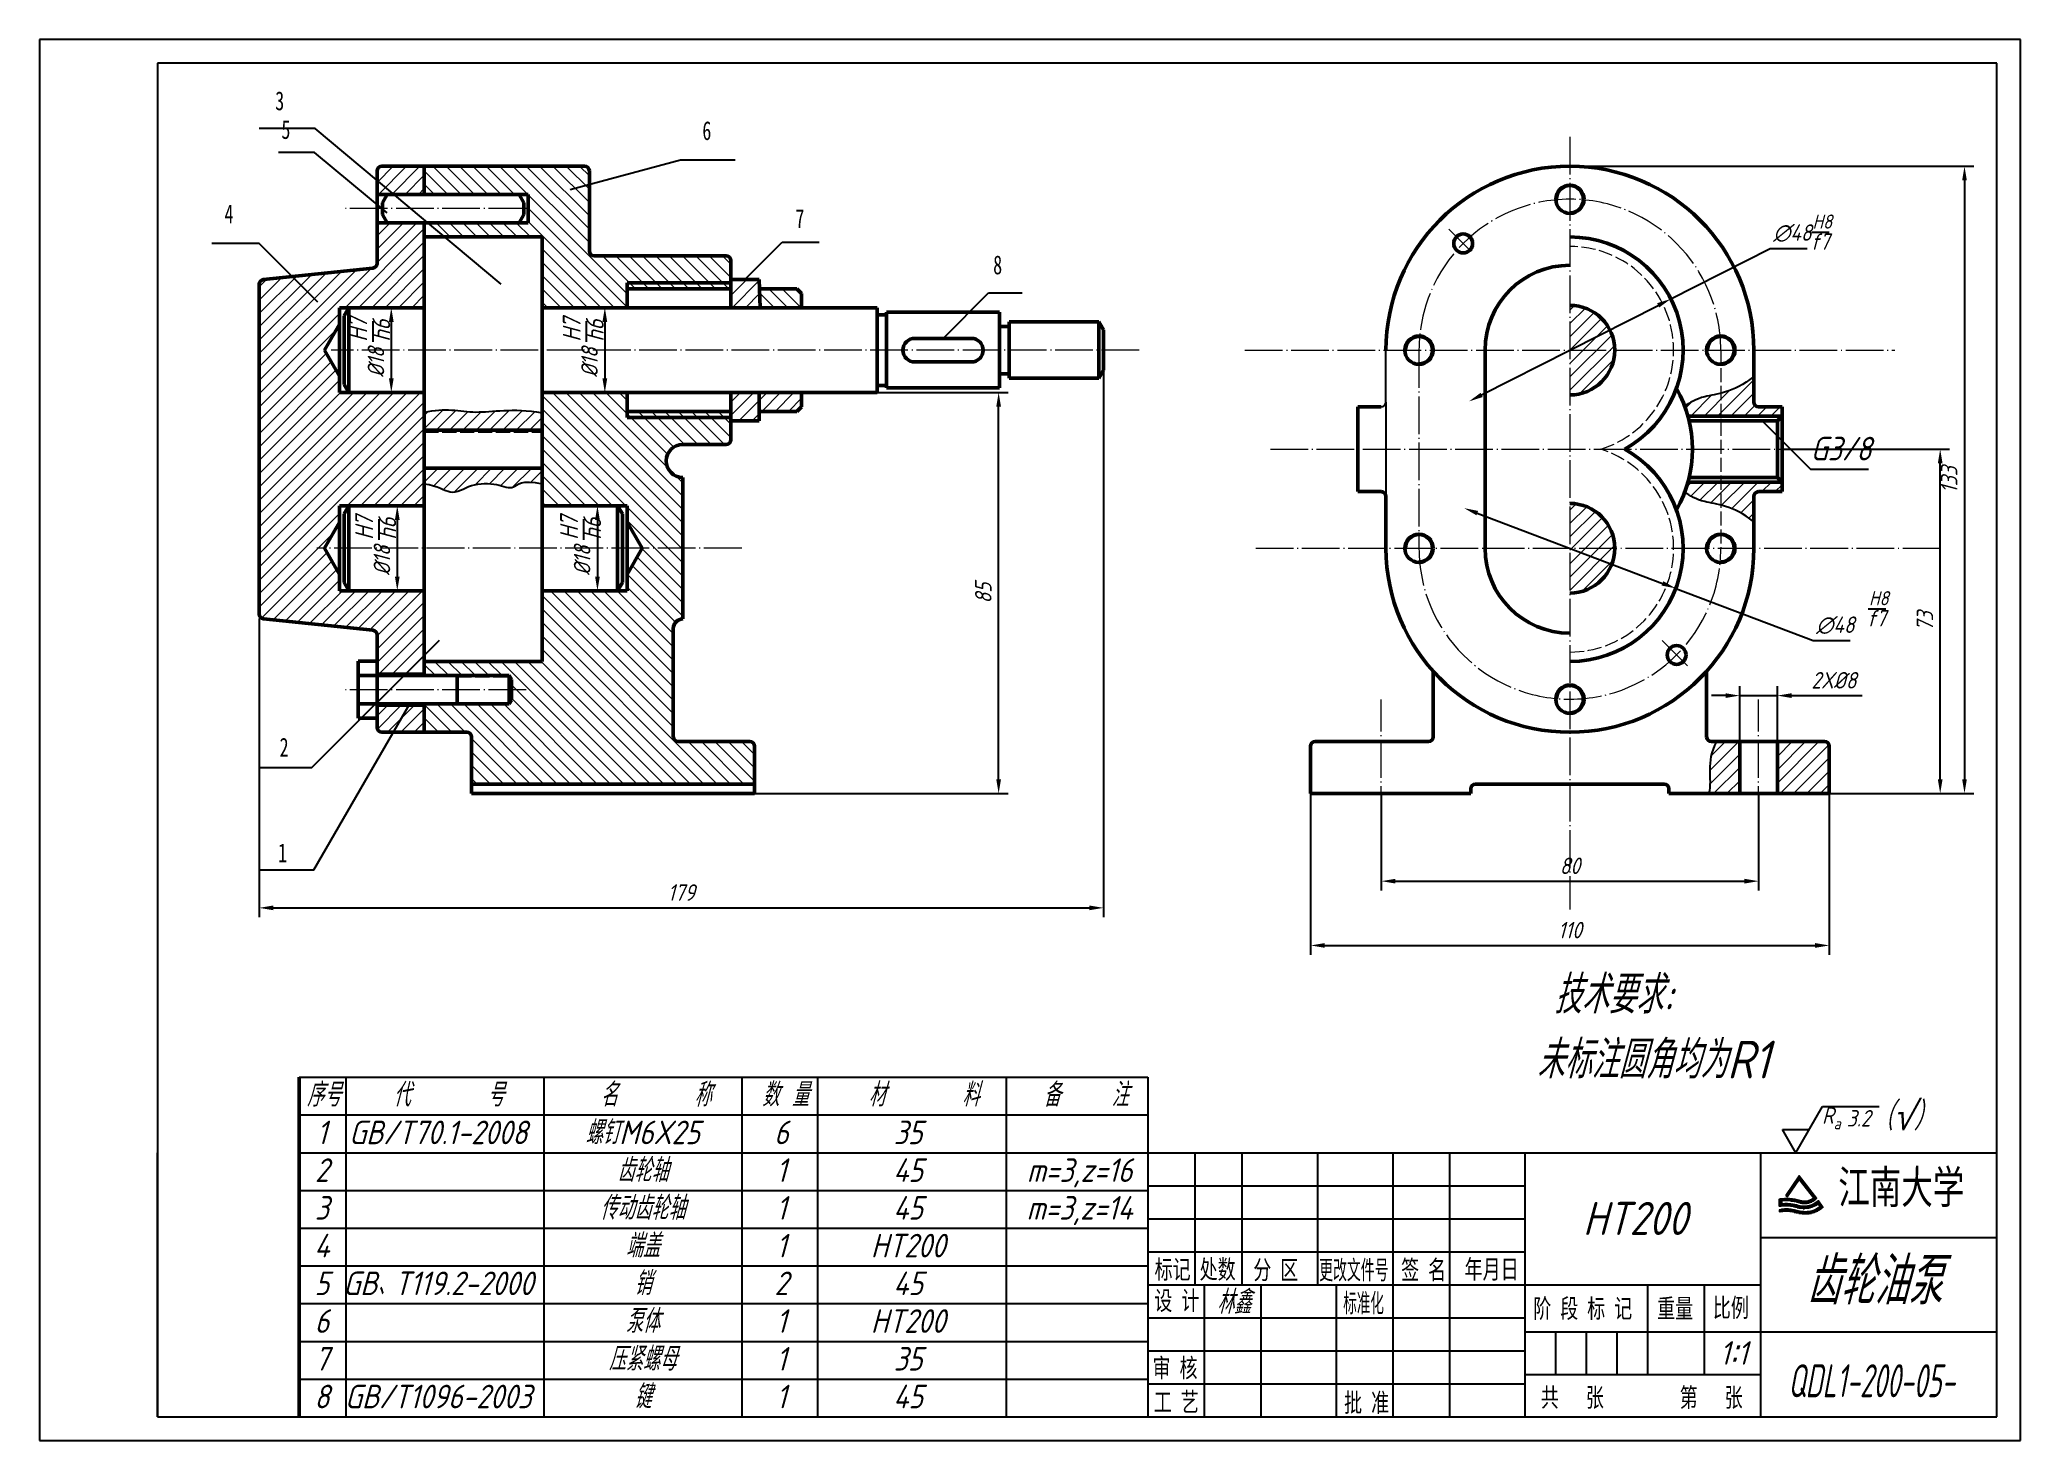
# Model space of a CAD drawing. Header units: millimetres. Extents: x 0 to 420, y 0 to 297.
import ezdxf
from ezdxf.enums import TextEntityAlignment as Align

# ---------------------------------------------------------------- set-up
doc = ezdxf.new("R2010")
doc.units = ezdxf.units.MM
doc.linetypes.add('点画线-25', pattern=[9.8, 8, -0.8, 0.2, -0.8])
doc.linetypes.add('虚线-25', pattern=[3.8, 3, -0.8])
for name, color, linetype, lineweight in [('剖面符号', 6, 'Continuous', 20), ('粗实线', 7, 'Continuous', 50), ('细点画线', 1, '点画线-25', 20), ('细虚线', 2, '虚线-25', 20)]:
    doc.layers.add(name, color=color, linetype=linetype, lineweight=lineweight)
for name, color, linetype in [('图框标题栏-文字', 4, 'Continuous'), ('图框标题栏-粗线', 7, 'Continuous'), ('图框标题栏-细线', 3, 'Continuous'), ('尺寸', 2, 'Continuous'), ('文字及注释', 4, 'Continuous'), ('波浪线', 3, 'Continuous'), ('细实线', 3, 'Continuous')]:
    doc.layers.add(name, color=color, linetype=linetype)
doc.styles.add('工程字', font='gbeitc.shx', dxfattribs={"bigfont": 'gbcbig.shx'})
doc.styles.add('长仿宋体', font='simfang.ttf', dxfattribs={"width": 0.7})
doc.styles.add('长仿宋字', font='simfang.ttf', dxfattribs={"width": 0.7})
doc.dimstyles.new('GB', dxfattribs={"dimtxt": 3.5, "dimasz": 3, "dimexe": 2, "dimexo": 0, "dimgap": 1.5, "dimtad": 1, "dimdec": 3, "dimdsep": 46, "dimtxsty": '工程字', "dimcen": 0, "dimclrd": 256, "dimclre": 256, "dimclrt": 256, "dimadec": 1, "dimazin": 2, "dimtp": 0.21, "dimtm": 0.25, "dimtfac": 0.7, "dimtdec": 3, "dimtmove": 0, "dimatfit": 3, "dimfxl": 1, "dimtzin": 0, "dimlwd": -1, "dimlwe": -1, "dimarcsym": 0})
doc.dimstyles.new('GB$3', dxfattribs={"dimtxt": 3.5, "dimasz": 3, "dimexe": 2, "dimexo": 0, "dimgap": 1.5, "dimtad": 1, "dimtoh": 1, "dimdec": 3, "dimdsep": 46, "dimtxsty": '工程字', "dimcen": 0, "dimclrd": 256, "dimclre": 256, "dimclrt": 256, "dimadec": 1, "dimazin": 2, "dimtp": 0.21, "dimtm": 0.25, "dimtfac": 0.7, "dimtdec": 3, "dimtmove": 0, "dimatfit": 2, "dimfxl": 1, "dimtzin": 0, "dimlwd": -1, "dimlwe": -1, "dimarcsym": 0})
pattern_1 = [(45, (0, 0), (-1.4142136, 1.4142136), [])]
pattern_2 = [(135, (0, 0), (-1.414214, -1.414214), [])]

msp = doc.modelspace()

# ---------------------------------------------------------------- texts
at = {"layer": '图框标题栏-文字', "width": 0.7}
for s, style, p in [('3', '长仿宋体', (49.9604, 282.0266)), ('5', '长仿宋体', (51.2719, 275.9509)), ('6', '长仿宋体', (140.5259, 275.7043)), ('4', '长仿宋体', (39.1986, 258.035)), ('7', '长仿宋体', (160.2645, 257.0716)), ('8', '长仿宋体', (202.1931, 247.2422)), ('2', '长仿宋体', (50.8933, 144.9797)), ('1', '长仿宋体', (50.566, 122.589)), ('标记', '长仿宋字', (236.4239, 34.2605)), ('处数', '长仿宋字', (245.9692, 34.2775)), ('分 区', '长仿宋字', (257.3502, 34.159)), ('签 名', '长仿宋字', (288.6942, 34.1856)), ('年月日', '长仿宋字', (302.1539, 34.2967)), ('设 计', '长仿宋字', (236.3665, 27.6438)), ('阶 段 标 记', '长仿宋字', (316.6984, 25.9853)), ('重量', '长仿宋字', (342.9786, 25.9993)), ('比例', '长仿宋字', (354.79, 26.1497)), ('审 核', '长仿宋字', (235.9902, 13.3764)), ('工 艺', '长仿宋字', (236.2357, 6.1349)), ('批 准', '长仿宋字', (276.5974, 6.0133)), ('共   张', '长仿宋字', (318.3289, 7.1248)), ('第   张', '长仿宋字', (347.7605, 7.1248))]:
    msp.add_text(s, height=4, dxfattribs=dict(at, style=style)).set_placement(p)
at = {"layer": '图框标题栏-文字', "style": '长仿宋字'}
for s, width, p, p2 in [('更改文件号', 0.502639, (271.3148, 34.154), (286.0205, 34.154)), ('标准化', 0.491894, (276.4157, 27.1349), (285.0506, 27.1349))]:
    msp.add_text(s, height=4, dxfattribs=dict(at, width=width)).set_placement(p, p2, align=Align.FIT)
at = {"layer": '图框标题栏-文字', "insert": (381.3851, 57.2185), "char_height": 7, "width": 33.615218, "attachment_point": 1, "style": '长仿宋字'}
msp.add_mtext('江南大学', dxfattribs=at)
at = {"layer": '尺寸', "style": '工程字'}
for s, height, p in [('H8', 3, (375.9364, 256.9225)), ('f7', 3.47977, (375.5185, 252.4234)), ('H8', 3, (387.9137, 177.0625)), ('f7', 3.47977, (387.4958, 172.5633))]:
    msp.add_text(s, height=height, dxfattribs=at).set_placement(p)
at = {"layer": '尺寸', "char_height": 3.77725, "attachment_point": 1, "rotation": 90, "style": '工程字'}
for insert in [(65.663, 232.9449), (110.9417, 232.9449), (66.9275, 190.9449), (110.3712, 190.9449)]:
    msp.add_mtext('H7', dxfattribs=dict(at, insert=insert))
for insert in [(70.5623, 232.9449), (115.8409, 232.9449), (71.8268, 190.9449), (115.2704, 190.9449)]:
    msp.add_mtext_dynamic_manual_height_columns('h6', width=10.823922, gutter_width=18.8862, heights=[0], dxfattribs=dict(at, insert=insert))
at = {"layer": '尺寸', "insert": (375.5263, 212.7796), "char_height": 5, "attachment_point": 1, "style": '工程字'}
msp.add_mtext_dynamic_manual_height_columns('G3/8', width=14.386149, gutter_width=25, heights=[0], dxfattribs=at)
at = {"layer": '文字及注释', "style": '工程字'}
for s, height, p in [('技术要求:', 8, (321.0966, 90.525)), ('未标注圆角均为R1', 8, (317.4589, 76.7416)), ('（√）', 6, (388.6232, 65.8017))]:
    msp.add_text(s, height=height, dxfattribs=at).set_placement(p)

# ---------------------------------------------------------------- blocks, each defined once
blk = doc.blocks.new('标题栏填写')
at = {"layer": '文字及注释', "style": '工程字'}
for tag, height, p in [('材料', 7, (103.3, 38.56)), ('名称', 10, (153.9, 23.81)), ('设计', 5, (18.2, 21.83)), ('比例', 5, (124.2, 11.04)), ('图号', 7, (153.44, 4.15))]:
    blk.add_attdef(tag, text='', height=height, dxfattribs=at).set_placement(p, align=Align.CENTER)
blk = doc.blocks.new('*D13')
at = {"layer": 'Defpoints', "color": 0, "transparency": 16777216}
for p in [(225.57, 226.91), (46.57, 174.29), (225.57, 112.91)]:
    blk.add_point(p, dxfattribs=at)
at = {"layer": '尺寸', "transparency": 16777216}
for p, q in [((225.57, 226.91), (225.57, 110.91)), ((46.57, 174.29), (46.57, 110.91)), ((49.57, 112.91), (222.57, 112.91))]:
    blk.add_line(p, q, dxfattribs=at)
for points in [[(49.57, 113.41), (49.57, 112.41), (46.57, 112.91)], [(222.57, 113.41), (222.57, 112.41), (225.57, 112.91)]]:
    blk.add_solid(points, dxfattribs=at)
at = {"layer": '尺寸', "transparency": 16777216, "insert": (136.07, 116.16), "char_height": 3.5, "attachment_point": 5, "style": '工程字'}
blk.add_mtext('179', dxfattribs=at)
blk = doc.blocks.new('*D14')
at = {"layer": 'Defpoints', "color": 0, "transparency": 16777216}
for p in [(161.57, 222.16), (203.35, 222.16), (151.57, 137.16)]:
    blk.add_point(p, dxfattribs=at)
at = {"layer": '尺寸', "transparency": 16777216}
for p, q in [((161.57, 222.16), (205.35, 222.16)), ((203.35, 140.16), (203.35, 219.16)), ((151.57, 137.16), (205.35, 137.16))]:
    blk.add_line(p, q, dxfattribs=at)
for points in [[(202.85, 219.16), (203.85, 219.16), (203.35, 222.16)], [(202.85, 140.16), (203.85, 140.16), (203.35, 137.16)]]:
    blk.add_solid(points, dxfattribs=at)
at = {"layer": '尺寸', "transparency": 16777216, "insert": (200.1, 179.66), "char_height": 3.5, "attachment_point": 5, "rotation": 90, "style": '工程字'}
blk.add_mtext('85', dxfattribs=at)
blk = doc.blocks.new('*D15')
at = {"layer": 'Defpoints', "color": 0, "transparency": 16777216}
for p in [(115.57, 198.16), (115.57, 180.16), (118.28, 180.16)]:
    blk.add_point(p, dxfattribs=at)
at = {"layer": '尺寸', "transparency": 16777216}
for p, q in [((115.57, 198.16), (120.28, 198.16)), ((118.28, 195.16), (118.28, 183.16)), ((115.57, 180.16), (120.28, 180.16))]:
    blk.add_line(p, q, dxfattribs=at)
for points in [[(117.78, 195.16), (118.78, 195.16), (118.28, 198.16)], [(117.78, 183.16), (118.78, 183.16), (118.28, 180.16)]]:
    blk.add_solid(points, dxfattribs=at)
at = {"layer": '尺寸', "transparency": 16777216, "insert": (115.03, 186.58), "char_height": 3.5, "attachment_point": 5, "rotation": 90, "style": '工程字'}
blk.add_mtext('%%C18', dxfattribs=at)
blk = doc.blocks.new('*D17')
at = {"layer": 'Defpoints', "color": 0, "transparency": 16777216}
for p in [(73.12, 198.16), (73.12, 180.16), (75.84, 180.16)]:
    blk.add_point(p, dxfattribs=at)
at = {"layer": '尺寸', "transparency": 16777216}
for p, q in [((73.12, 198.16), (77.84, 198.16)), ((75.84, 195.16), (75.84, 183.16)), ((73.12, 180.16), (77.84, 180.16))]:
    blk.add_line(p, q, dxfattribs=at)
for points in [[(75.34, 195.16), (76.34, 195.16), (75.84, 198.16)], [(75.34, 183.16), (76.34, 183.16), (75.84, 180.16)]]:
    blk.add_solid(points, dxfattribs=at)
at = {"layer": '尺寸', "transparency": 16777216, "insert": (72.59, 186.58), "char_height": 3.5, "attachment_point": 5, "rotation": 90, "style": '工程字'}
blk.add_mtext('%%C18', dxfattribs=at)
blk = doc.blocks.new('*D18')
at = {"layer": 'Defpoints', "color": 0, "transparency": 16777216}
for p in [(117.14, 240.16), (117.14, 222.16), (119.85, 222.16)]:
    blk.add_point(p, dxfattribs=at)
at = {"layer": '尺寸', "transparency": 16777216}
for p, q in [((117.14, 240.16), (121.85, 240.16)), ((119.85, 237.16), (119.85, 225.16)), ((117.14, 222.16), (121.85, 222.16))]:
    blk.add_line(p, q, dxfattribs=at)
for points in [[(119.35, 237.16), (120.35, 237.16), (119.85, 240.16)], [(119.35, 225.16), (120.35, 225.16), (119.85, 222.16)]]:
    blk.add_solid(points, dxfattribs=at)
at = {"layer": '尺寸', "transparency": 16777216, "insert": (116.6, 228.58), "char_height": 3.5, "attachment_point": 5, "rotation": 90, "style": '工程字'}
blk.add_mtext('%%C18', dxfattribs=at)
blk = doc.blocks.new('*D19')
at = {"layer": 'Defpoints', "color": 0, "transparency": 16777216}
for p in [(71.86, 240.16), (71.86, 222.16), (74.57, 222.16)]:
    blk.add_point(p, dxfattribs=at)
at = {"layer": '尺寸', "transparency": 16777216}
for p, q in [((71.86, 240.16), (76.57, 240.16)), ((74.57, 237.16), (74.57, 225.16)), ((71.86, 222.16), (76.57, 222.16))]:
    blk.add_line(p, q, dxfattribs=at)
for points in [[(74.07, 237.16), (75.07, 237.16), (74.57, 240.16)], [(74.07, 225.16), (75.07, 225.16), (74.57, 222.16)]]:
    blk.add_solid(points, dxfattribs=at)
at = {"layer": '尺寸', "transparency": 16777216, "insert": (71.32, 228.58), "char_height": 3.5, "attachment_point": 5, "rotation": 90, "style": '工程字'}
blk.add_mtext('%%C18', dxfattribs=at)
blk = doc.blocks.new('*D21')
at = {"layer": 'Defpoints', "color": 0, "transparency": 16777216}
for p in [(324.48, 270.16), (379.48, 137.16), (408.15, 137.16)]:
    blk.add_point(p, dxfattribs=at)
at = {"layer": '尺寸', "transparency": 16777216}
for p, q in [((324.48, 270.16), (410.15, 270.16)), ((408.15, 267.16), (408.15, 140.16)), ((379.48, 137.16), (410.15, 137.16))]:
    blk.add_line(p, q, dxfattribs=at)
for points in [[(407.65, 267.16), (408.65, 267.16), (408.15, 270.16)], [(407.65, 140.16), (408.65, 140.16), (408.15, 137.16)]]:
    blk.add_solid(points, dxfattribs=at)
at = {"layer": '尺寸', "transparency": 16777216, "insert": (404.9, 203.66), "char_height": 3.5, "attachment_point": 5, "rotation": 90, "style": '工程字'}
blk.add_mtext('133', dxfattribs=at)
blk = doc.blocks.new('*D22')
at = {"layer": 'Defpoints', "color": 0, "transparency": 16777216}
for p in [(369.48, 210.16), (403, 210.16), (379.48, 137.16)]:
    blk.add_point(p, dxfattribs=at)
at = {"layer": '尺寸', "transparency": 16777216}
for p, q in [((369.48, 210.16), (405, 210.16)), ((403, 140.16), (403, 207.16)), ((379.48, 137.16), (405, 137.16))]:
    blk.add_line(p, q, dxfattribs=at)
for points in [[(402.5, 207.16), (403.5, 207.16), (403, 210.16)], [(402.5, 140.16), (403.5, 140.16), (403, 137.16)]]:
    blk.add_solid(points, dxfattribs=at)
at = {"layer": '尺寸', "transparency": 16777216, "insert": (399.75, 173.66), "char_height": 3.5, "attachment_point": 5, "rotation": 90, "style": '工程字'}
blk.add_mtext('73', dxfattribs=at)
blk = doc.blocks.new('*D23')
at = {"layer": 'Defpoints', "color": 0, "transparency": 16777216}
for p in [(269.48, 137.16), (379.48, 137.16), (379.48, 104.94)]:
    blk.add_point(p, dxfattribs=at)
at = {"layer": '尺寸', "transparency": 16777216}
for p, q in [((269.48, 137.16), (269.48, 102.94)), ((379.48, 137.16), (379.48, 102.94)), ((272.48, 104.94), (376.48, 104.94))]:
    blk.add_line(p, q, dxfattribs=at)
for points in [[(272.48, 105.44), (272.48, 104.44), (269.48, 104.94)], [(376.48, 105.44), (376.48, 104.44), (379.48, 104.94)]]:
    blk.add_solid(points, dxfattribs=at)
at = {"layer": '尺寸', "transparency": 16777216, "insert": (324.48, 108.19), "char_height": 3.5, "attachment_point": 5, "style": '工程字'}
blk.add_mtext('110', dxfattribs=at)
blk = doc.blocks.new('*D24')
at = {"layer": 'Defpoints', "color": 0, "transparency": 16777216}
for p in [(284.48, 137.16), (364.48, 137.16), (364.48, 118.57)]:
    blk.add_point(p, dxfattribs=at)
at = {"layer": '尺寸', "transparency": 16777216}
for p, q in [((284.48, 137.16), (284.48, 116.57)), ((364.48, 137.16), (364.48, 116.57)), ((287.48, 118.57), (361.48, 118.57))]:
    blk.add_line(p, q, dxfattribs=at)
for points in [[(287.48, 119.07), (287.48, 118.07), (284.48, 118.57)], [(361.48, 119.07), (361.48, 118.07), (364.48, 118.57)]]:
    blk.add_solid(points, dxfattribs=at)
at = {"layer": '尺寸', "transparency": 16777216, "insert": (324.48, 121.82), "char_height": 3.5, "attachment_point": 5, "style": '工程字'}
blk.add_mtext('80', dxfattribs=at)
blk = doc.blocks.new('*D25')
at = {"layer": 'Defpoints', "color": 0, "transparency": 16777216}
for p in [(368.48, 157.91), (360.48, 148.16), (368.48, 148.16)]:
    blk.add_point(p, dxfattribs=at)
at = {"layer": '尺寸', "transparency": 16777216}
for p, q in [((360.48, 148.16), (360.48, 159.91)), ((368.48, 148.16), (368.48, 159.91)), ((357.48, 157.91), (354.48, 157.91)), ((360.48, 157.91), (368.48, 157.91)), ((371.48, 157.91), (386.45, 157.91))]:
    blk.add_line(p, q, dxfattribs=at)
for points in [[(357.48, 158.41), (357.48, 157.41), (360.48, 157.91)], [(371.48, 158.41), (371.48, 157.41), (368.48, 157.91)]]:
    blk.add_solid(points, dxfattribs=at)
at = {"layer": '尺寸', "transparency": 16777216, "insert": (380.46, 161.16), "char_height": 3.5, "attachment_point": 5, "style": '工程字'}
blk.add_mtext('2X%%C8', dxfattribs=at)
blk = doc.blocks.new('*D27')
at = {"layer": 'Defpoints', "color": 0, "transparency": 16777216}
for p in [(345.88, 242.02), (303.08, 220.29)]:
    blk.add_point(p, dxfattribs=at)
at = {"layer": '尺寸', "transparency": 16777216}
for p, q in [((345.88, 242.02), (366.97, 252.73)), ((366.97, 252.73), (374.82, 252.73)), ((305.75, 221.65), (343.2, 240.66))]:
    blk.add_line(p, q, dxfattribs=at)
for points in [[(342.98, 241.11), (343.43, 240.22), (345.88, 242.02)], [(305.53, 222.1), (305.98, 221.21), (303.08, 220.29)]]:
    blk.add_solid(points, dxfattribs=at)
at = {"layer": '尺寸', "transparency": 16777216, "insert": (371.65, 255.98), "char_height": 3.5, "attachment_point": 5, "style": '工程字'}
blk.add_mtext('∅48', dxfattribs=at)
blk = doc.blocks.new('*D28')
at = {"layer": 'Defpoints', "color": 0, "transparency": 16777216}
for p in [(302.04, 197.67), (346.92, 180.65)]:
    blk.add_point(p, dxfattribs=at)
at = {"layer": '尺寸', "transparency": 16777216}
for p, q in [((304.84, 196.61), (344.11, 181.71)), ((346.92, 180.65), (376.09, 169.58)), ((376.09, 169.58), (383.94, 169.58))]:
    blk.add_line(p, q, dxfattribs=at)
for points in [[(305.02, 197.07), (304.67, 196.14), (302.04, 197.67)], [(344.29, 182.18), (343.94, 181.24), (346.92, 180.65)]]:
    blk.add_solid(points, dxfattribs=at)
at = {"layer": '尺寸', "transparency": 16777216, "insert": (380.77, 172.83), "char_height": 3.5, "attachment_point": 5, "style": '工程字'}
blk.add_mtext('∅48', dxfattribs=at)
blk = doc.blocks.new('明细表')
at = {"layer": '粗实线'}
blk.add_line((0, 0), (0, 8), dxfattribs=at)
at = {"layer": '细实线'}
for p, q in [((0, 8), (180, 8)), ((10, 0), (10, 8)), ((52, 0), (52, 8)), ((94, 0), (94, 8)), ((110, 0), (110, 8)), ((150, 0), (150, 8))]:
    blk.add_line(p, q, dxfattribs=at)
at = {"layer": '文字及注释', "style": '工程字'}
for tag, p in [('序号', (4.85, 1.8)), ('代号', (29.52, 1.8)), ('名称', (72.85, 1.8)), ('数量', (102.27, 1.8)), ('材料', (129.15, 1.8)), ('备注', (165.52, 1.8))]:
    blk.add_attdef(tag, text='', height=5, dxfattribs=at).set_placement(p, align=Align.CENTER)
blk = doc.blocks.new('明细表头')
at = {"layer": '粗实线'}
blk.add_line((0, 0), (0, 8), dxfattribs=at)
at = {"layer": '细实线'}
for p, q in [((0, 8), (180, 8)), ((10, 0), (10, 8)), ((52, 0), (52, 8)), ((94, 0), (94, 8)), ((110, 0), (110, 8)), ((150, 0), (150, 8))]:
    blk.add_line(p, q, dxfattribs=at)
at = {"layer": '文字及注释', "style": '工程字'}
for s, p in [('序号', (1.63, 1.79)), ('代      号', (19.97, 1.79)), ('名      称', (63.9, 1.79)), ('数 量', (98.15, 1.79)), ('材      料', (120.72, 1.79)), ('备    注', (157.81, 1.79))]:
    blk.add_text(s, height=5, dxfattribs=at).set_placement(p)
blk = doc.blocks.new('粗糙度')
at = {"layer": '文字及注释'}
for p, q in [((0, 0), (5.66, 9.8)), ((5.66, 9.8), (17.66, 9.8)), ((0, 0), (-2.83, 4.9)), ((-2.83, 4.9), (2.83, 4.9))]:
    blk.add_line(p, q, dxfattribs=at)
at = {"layer": '文字及注释', "insert": (7.54, 7.3), "char_height": 3.5, "attachment_point": 5, "style": '工程字'}
blk.add_mtext_dynamic_manual_height_columns('\\A1;R{\\H0.7x;\\S^ a;}', width=8.6603, gutter_width=25, heights=[0], dxfattribs=at)
at = {"layer": '文字及注释', "style": '工程字'}
blk.add_attdef('CCD', text='', height=3.5, dxfattribs=at).set_placement((13.32, 7.3), align=Align.MIDDLE)

# ---------------------------------------------------------------- dimensions: what is measured, and where the dimension line sits
at = {"layer": '尺寸'}
for base, p1, p2, picture, middle in [((408.1486, 137.1583), (324.4796, 270.1583), (379.4796, 137.1583), '*D21', (404.8986, 203.6583)), ((203.355, 222.1583), (151.5681, 137.1583), (161.5681, 222.1583), '*D14', (200.105, 179.6583)), ((403.0006, 210.1583), (379.4796, 137.1583), (369.4796, 210.1583), '*D22', (399.7506, 173.6583))]:
    dim = msp.add_linear_dim(base=base, p1=p1, p2=p2, angle=90, dimstyle='GB', dxfattribs=at)
    dim.commit()
    dim.dimension.update_dxf_attribs({"geometry": picture, "text_midpoint": middle})
for p1, p2, picture, middle in [((303.0796, 220.2938), (345.8797, 242.0228), '*D27', (371.6463, 252.7324)), ((302.0393, 197.6689), (346.92, 180.6477), '*D28', (380.766, 169.5833))]:
    dim = msp.add_diameter_dim_2p(p1=p1, p2=p2, dimstyle='GB$3', dxfattribs=at)
    dim.commit()
    dim.dimension.update_dxf_attribs({"geometry": picture, "text_midpoint": middle, "dimtype": 163})
for base, p1, p2, picture, middle in [((74.5705, 222.1583), (71.86, 240.1583), (71.86, 222.1583), '*D19', (74.5705, 228.5842)), ((119.8492, 222.1583), (117.1386, 240.1583), (117.1386, 222.1583), '*D18', (119.8492, 228.5842)), ((75.8351, 180.1583), (73.1245, 198.1583), (73.1245, 180.1583), '*D17', (75.8351, 186.5842)), ((118.2787, 180.1583), (115.5681, 198.1583), (115.5681, 180.1583), '*D15', (118.2787, 186.5842))]:
    dim = msp.add_linear_dim(base=base, p1=p1, p2=p2, angle=90, text='%%C<>', dimstyle='GB', dxfattribs=at)
    dim.commit()
    dim.dimension.update_dxf_attribs({"geometry": picture, "text_midpoint": middle, "dimtype": 160})
for base, p1, p2, picture, middle in [((225.5681, 112.9129), (46.5681, 174.2859), (225.5681, 226.9056), '*D13', (136.0681, 116.1629)), ((379.4796, 104.9412), (269.4796, 137.1583), (379.4796, 137.1583), '*D23', (324.4796, 108.1912)), ((364.4796, 118.5711), (284.4796, 137.1583), (364.4796, 137.1583), '*D24', (324.4796, 121.8211))]:
    dim = msp.add_linear_dim(base=base, p1=p1, p2=p2, dimstyle='GB', dxfattribs=at)
    dim.commit()
    dim.dimension.update_dxf_attribs({"geometry": picture, "text_midpoint": middle})
dim = msp.add_linear_dim(base=(368.4796, 157.9134), p1=(360.4796, 148.1583), p2=(368.4796, 148.1583), text='2X%%C<>', dimstyle='GB', dxfattribs=at)
dim.commit()
dim.dimension.update_dxf_attribs({"geometry": '*D25', "text_midpoint": (380.464, 161.1634)})

# ---------------------------------------------------------------- hatches: boundary and pattern name
at = {"layer": '剖面符号'}
h = msp.add_hatch(dxfattribs=at)
h.set_pattern_fill('_USER', color=256, scale=2, angle=45, pattern_type=0)
h.set_pattern_definition(pattern_1)
h.paths.add_polyline_path([(81.5681, 222.1583), (63.5681, 222.1583), (63.5681, 225.6224), (60.372, 231.1583), (63.5681, 236.6942), (63.5681, 240.1583), (81.5681, 240.1583), (81.5681, 258.1583), (71.5681, 258.1583), (71.5681, 249.5587, -0.38386404), (70.6727, 248.5642), (47.4636, 246.1248, 0.38386404), (46.5681, 245.1303), (46.5681, 175.1863, 0.38386404), (47.4636, 174.1918), (70.6727, 171.7524, -0.38386404), (71.5681, 170.7579), (71.5681, 162.4583), (77.5391, 162.4583), (81.5681, 166.4874), (81.5681, 180.1583), (63.5681, 180.1583), (63.5681, 183.6224), (60.372, 189.1583), (63.5681, 194.6942), (63.5681, 198.1583), (81.5681, 198.1583)])
h.paths.add_polyline_path([(78.2753, 155.8583), (71.5681, 155.8583), (71.5681, 151.1583, 0.41421356), (72.5681, 150.1583), (74.9844, 150.1583)])
h.paths.add_polyline_path([(81.5681, 155.8583), (78.2753, 155.8583), (74.9844, 150.1583), (81.5681, 150.1583)])
h.paths.add_polyline_path([(81.5681, 270.1583), (72.5681, 270.1583, 0.41421356), (71.5681, 269.1583), (71.5681, 267.1641), (75.1553, 264.1583), (81.5681, 264.1583)])
h.paths.add_polyline_path([(71.5681, 267.1641), (71.5681, 264.1583), (75.1553, 264.1583)])
h = msp.add_hatch(dxfattribs=at)
h.set_pattern_fill('_USER', color=256, scale=2, angle=135, pattern_type=0)
h.set_pattern_definition(pattern_2)
edge = h.paths.add_edge_path()
edge.add_arc((115.5681, 269.1583), 1, 0, 90)
edge.add_line((115.5681, 270.1583), (81.5681, 270.1583))
edge.add_line((81.5681, 270.1583), (81.5681, 264.1583))
edge.add_line((81.5681, 264.1583), (103.5971, 264.1583))
edge.add_line((103.5971, 264.1583), (103.5971, 262.4262))
edge.add_line((103.5971, 262.4262), (103.5971, 259.8903))
edge.add_line((103.5971, 259.8903), (103.5971, 258.1583))
edge.add_line((103.5971, 258.1583), (88.5681, 258.1583))
edge.add_line((88.5681, 258.1583), (82.3156, 258.1583))
edge.add_line((82.3156, 258.1583), (85.8957, 255.1583))
edge.add_line((85.8957, 255.1583), (106.5681, 255.1583))
edge.add_line((106.5681, 255.1583), (106.5681, 240.1583))
edge.add_line((106.5681, 240.1583), (124.5681, 240.1583))
edge.add_line((124.5681, 240.1583), (124.5681, 245.4583))
edge.add_line((124.5681, 245.4583), (146.5681, 245.4583))
edge.add_line((146.5681, 245.4583), (146.5681, 246.1583))
edge.add_line((146.5681, 246.1583), (146.5681, 250.1583))
edge.add_arc((145.5681, 250.1583), 1, 0, 90)
edge.add_line((145.5681, 251.1583), (117.5681, 251.1583))
edge.add_arc((117.5681, 252.1583), 1, 180, 270, ccw=False)
edge.add_line((116.5681, 252.1583), (116.5681, 269.1583))
edge = h.paths.add_edge_path()
edge.add_line((136.3681, 211.1583), (145.5681, 211.1583))
edge.add_arc((145.5681, 212.1583), 1, 270, 360)
edge.add_line((146.5681, 212.1583), (146.5681, 216.8583))
edge.add_line((146.5681, 216.8583), (124.5681, 216.8583))
edge.add_line((124.5681, 216.8583), (124.5681, 222.1583))
edge.add_line((124.5681, 222.1583), (106.5681, 222.1583))
edge.add_line((106.5681, 222.1583), (106.5681, 198.1583))
edge.add_line((106.5681, 198.1583), (124.5681, 198.1583))
edge.add_line((124.5681, 198.1583), (124.5681, 194.6942))
edge.add_line((124.5681, 194.6942), (127.7643, 189.1583))
edge.add_line((127.7643, 189.1583), (136.3681, 189.1583))
edge.add_line((136.3681, 189.1583), (136.3681, 204.1583))
edge.add_arc((136.3681, 207.6583), 3.5, 90, 270, ccw=False)
edge = h.paths.add_edge_path()
edge.add_arc((136.3681, 172.1583), 2, 90, 180, ccw=False)
edge.add_line((136.3681, 174.1583), (136.3681, 189.1583))
edge.add_line((136.3681, 189.1583), (127.7643, 189.1583))
edge.add_line((127.7643, 189.1583), (124.5681, 183.6224))
edge.add_line((124.5681, 183.6224), (124.5681, 180.1583))
edge.add_line((124.5681, 180.1583), (106.5681, 180.1583))
edge.add_line((106.5681, 180.1583), (106.5681, 165.1583))
edge.add_line((106.5681, 165.1583), (81.5681, 165.1583))
edge.add_line((81.5681, 165.1583), (81.5681, 162.1583))
edge.add_line((81.5681, 162.1583), (88.5681, 162.1583))
edge.add_line((88.5681, 162.1583), (99.5681, 162.1583))
edge.add_line((99.5681, 162.1583), (99.7142, 161.9083))
edge.add_line((99.7142, 161.9083), (99.7125, 161.9083))
edge.add_line((99.7125, 161.9083), (100.03, 161.3583))
edge.add_line((100.03, 161.3583), (100.03, 156.9583))
edge.add_line((100.03, 156.9583), (99.5681, 156.1583))
edge.add_line((99.5681, 156.1583), (81.5681, 156.1583))
edge.add_line((81.5681, 156.1583), (81.5681, 150.1583))
edge.add_line((81.5681, 150.1583), (90.5681, 150.1583))
edge.add_arc((90.5681, 149.1583), 1, 0, 90, ccw=False)
edge.add_line((91.5681, 149.1583), (91.5681, 139.1583))
edge.add_line((91.5681, 139.1583), (151.5681, 139.1583))
edge.add_line((151.5681, 139.1583), (151.5681, 147.1583))
edge.add_arc((150.5681, 147.1583), 1, 0, 90)
edge.add_line((150.5681, 148.1583), (135.3681, 148.1583))
edge.add_arc((135.3681, 149.1583), 1, 180, 270, ccw=False)
edge.add_line((134.3681, 149.1583), (134.3681, 172.1583))
h = msp.add_hatch(dxfattribs=at)
h.set_pattern_fill('_USER', color=256, scale=2, angle=135, pattern_type=0)
h.set_pattern_definition(pattern_2)
h.paths.add_polyline_path([(146.5681, 245.4583), (124.5681, 245.4583), (124.5681, 244.1583), (146.5681, 244.1583)])
h.paths.add_polyline_path([(146.5681, 218.1583), (124.5681, 218.1583), (124.5681, 216.8583), (146.5681, 216.8583)])
h = msp.add_hatch(dxfattribs=at)
h.set_pattern_fill('_USER', color=256, scale=2, angle=45, pattern_type=0)
h.set_pattern_definition(pattern_1)
h.paths.add_polyline_path([(161.5681, 219.1583), (161.5681, 222.1583), (152.5681, 222.1583), (152.5681, 218.1583), (160.5681, 218.1583)])
h.paths.add_polyline_path([(152.5681, 222.1583), (146.5681, 222.1583), (146.5681, 216.1583), (152.5681, 216.1583)])
h.paths.add_polyline_path([(152.5681, 246.1583), (146.5681, 246.1583), (146.5681, 240.1583), (152.7611, 240.1583)])
h = msp.add_hatch(dxfattribs=at)
h.set_pattern_fill('_USER', color=256, scale=2, angle=135, pattern_type=0)
h.set_pattern_definition(pattern_2)
h.paths.add_polyline_path([(161.5681, 243.1583), (160.5681, 244.1583), (152.6325, 244.1583), (152.7611, 240.1583), (161.5681, 240.1583)])
h = msp.add_hatch(dxfattribs=at)
h.set_pattern_fill('_USER', color=256, scale=2, angle=45, pattern_type=0)
h.set_pattern_definition(pattern_1)
h.paths.add_polyline_path([(324.4796, 240.6583), (324.4796, 231.1583), (333.9796, 231.1583, 0.41421356)])
h.paths.add_polyline_path([(333.9796, 231.1583), (324.4796, 231.1583), (324.4796, 221.6583, 0.41421356)])
h.paths.add_polyline_path([(324.4796, 198.6583), (324.4796, 189.1583), (333.9796, 189.1583, 0.41421356)])
h.paths.add_polyline_path([(333.9796, 189.1583), (324.4796, 189.1583), (324.4796, 179.6583, 0.41421356)])
h = msp.add_hatch(dxfattribs=at)
h.set_pattern_fill('_USER', color=256, scale=2, angle=45, pattern_type=0)
h.set_pattern_definition(pattern_1)
edge = h.paths.add_edge_path()
edge.add_spline(control_points=[(363.4796, 225.5579), (363.0626, 225.2227), (362.654, 224.9181), (362.2539, 224.6408)], knot_values=[0.13293924, 0.13293924, 0.13293924, 0.13293924, 0.2137418, 0.2137418, 0.2137418, 0.2137418], degree=3, periodic=0)
edge.add_spline(control_points=[(362.2539, 224.6408), (361.9389, 224.4224), (361.6292, 224.221), (361.3248, 224.0349)], knot_values=[0.2137418, 0.2137418, 0.2137418, 0.2137418, 0.2773556, 0.2773556, 0.2773556, 0.2773556], degree=3, periodic=0)
edge.add_spline(control_points=[(361.3248, 224.0349), (360.8625, 223.7522), (360.4125, 223.5048), (359.9748, 223.2872)], knot_values=[0.2773556, 0.2773556, 0.2773556, 0.2773556, 0.3739597, 0.3739597, 0.3739597, 0.3739597], degree=3, periodic=0)
edge.add_spline(control_points=[(359.9748, 223.2872), (359.6724, 223.1368), (359.3759, 223.0006), (359.0854, 222.8767)], knot_values=[0.3739597, 0.3739597, 0.3739597, 0.3739597, 0.44070193, 0.44070193, 0.44070193, 0.44070193], degree=3, periodic=0)
edge.add_spline(control_points=[(359.0854, 222.8767), (358.2001, 222.4993), (357.37, 222.2365), (356.5965, 222.0361)], knot_values=[0.44070193, 0.44070193, 0.44070193, 0.44070193, 0.64406939, 0.64406939, 0.64406939, 0.64406939], degree=3, periodic=0)
edge.add_spline(control_points=[(356.5965, 222.0361), (356.5574, 222.026), (356.5184, 222.016), (356.4796, 222.0062)], knot_values=[0.64406939, 0.64406939, 0.64406939, 0.64406939, 0.65435281, 0.65435281, 0.65435281, 0.65435281], degree=3, periodic=0)
edge.add_line((356.4796, 222.0062), (356.4796, 217.1583))
edge.add_line((356.4796, 217.1583), (369.4796, 217.1583))
edge.add_line((369.4796, 217.1583), (369.4796, 219.1583))
edge.add_line((369.4796, 219.1583), (363.4796, 219.1583))
edge.add_line((363.4796, 219.1583), (363.4796, 225.5579))
edge = h.paths.add_edge_path()
edge.add_spline(control_points=[(356.4796, 222.0062), (355.1746, 221.6762), (351.7844, 221.2091), (349.8915, 220.0094), (348.8254, 219.2843)], knot_values=[0.65435281, 0.65435281, 0.65435281, 0.65435281, 1, 1.68091104, 1.68091104, 1.68091104, 1.68091104], degree=3, periodic=0)
edge.add_arc((324.4796, 210.1583), 26, 15.618498, 20.5486, ccw=False)
edge.add_line((349.5196, 217.1583), (356.4796, 217.1583))
edge.add_line((356.4796, 217.1583), (356.4796, 222.0062))
edge = h.paths.add_edge_path()
edge.add_line((356.4796, 203.1583), (349.5196, 203.1583))
edge.add_arc((324.4796, 210.1583), 26, 339.4514, 344.381502, ccw=False)
edge.add_spline(control_points=[(348.8254, 201.0322), (349.8915, 200.3071), (351.7844, 199.1074), (355.1746, 198.6404), (356.4796, 198.3103)], knot_values=[0.65435281, 0.65435281, 0.65435281, 0.65435281, 1.33526385, 1.68091104, 1.68091104, 1.68091104, 1.68091104], degree=3, periodic=0)
edge.add_line((356.4796, 198.3103), (356.4796, 203.1583))
edge = h.paths.add_edge_path()
edge.add_line((363.4796, 201.1583), (369.4796, 201.1583))
edge.add_line((369.4796, 201.1583), (369.4796, 203.1583))
edge.add_line((369.4796, 203.1583), (356.4796, 203.1583))
edge.add_line((356.4796, 203.1583), (356.4796, 198.3103))
edge.add_spline(control_points=[(356.4796, 198.3103), (358.4482, 197.8125), (360.7887, 196.9214), (363.4796, 194.7587)], knot_values=[0.13293924, 0.13293924, 0.13293924, 0.13293924, 0.65435281, 0.65435281, 0.65435281, 0.65435281], degree=3, periodic=0)
edge.add_line((363.4796, 194.7587), (363.4796, 201.1583))
h = msp.add_hatch(dxfattribs=at)
h.set_pattern_fill('_USER', color=256, scale=2, angle=45, pattern_type=0)
h.set_pattern_definition(pattern_1)
edge = h.paths.add_edge_path()
edge.add_spline(control_points=[(106.5681, 217.8725), (100.1687, 218.9885), (91.7469, 217.0212), (86.0487, 219.1493), (81.5681, 217.9158)], knot_values=[0.12926082, 0.12926082, 0.12926082, 0.12926082, 0.98117352, 1.8519127, 1.8519127, 1.8519127, 1.8519127], degree=3, periodic=0)
edge.add_line((81.5681, 217.9158), (81.5681, 214.1583))
edge.add_line((81.5681, 214.1583), (106.5681, 214.1583))
edge.add_line((106.5681, 214.1583), (106.5681, 217.8725))
edge = h.paths.add_edge_path()
edge.add_line((106.5681, 206.1583), (81.5681, 206.1583))
edge.add_line((81.5681, 206.1583), (81.5681, 202.8073))
edge.add_spline(control_points=[(81.5681, 202.8073), (84.5446, 202.4465), (87.3817, 199.9686), (91.2282, 202.963), (97.3819, 202.963), (100.4683, 201.1811), (102.096, 203.7674), (106.5681, 202.8486)], knot_values=[0.16213683, 0.16213683, 0.16213683, 0.16213683, 1, 2, 3, 4, 4.90026915, 4.90026915, 4.90026915, 4.90026915], degree=3, periodic=0)
edge.add_line((106.5681, 202.8486), (106.5681, 206.1583))
h = msp.add_hatch(dxfattribs=at)
h.set_pattern_fill('_USER', color=256, scale=2, angle=45, pattern_type=0)
h.set_pattern_definition(pattern_1)
edge = h.paths.add_edge_path()
edge.add_line((360.4796, 148.1583), (355.5825, 148.1583))
edge.add_spline(control_points=[(355.5825, 148.1583), (353.0977, 143.6588), (354.7644, 140.4365), (353.9346, 137.1583)], knot_values=[0.17001903, 0.17001903, 0.17001903, 0.17001903, 0.78017871, 0.78017871, 0.78017871, 0.78017871], degree=3, periodic=0)
edge.add_line((353.9396, 137.1583), (360.4796, 137.1583))
edge.add_line((360.4796, 137.1583), (360.4796, 148.1583))
h.paths.add_polyline_path([(379.4796, 148.1583), (368.4796, 148.1583), (368.4796, 137.1583), (379.4796, 137.1583)])

# ---------------------------------------------------------------- linework, layer by layer
for p, q in [((285.4796, 220.1583), (285.4796, 231.1583)), ((285.4796, 220.1583), (285.4796, 200.1583)), ((235, 77), (235, 61)), ((235, 61), (235, 5)), ((55, 5), (235, 5))]:
    msp.add_line(p, q)
msp.add_arc((284.4796, 220.1583), 1, 270, 0)
at = {"layer": '图框标题栏-文字'}
for p, q in [((58.4351, 278.169), (46.5681, 278.169)), ((97.863, 245.1303), (58.4351, 278.169)), ((58.2542, 273.0436), (50.6311, 273.0436)), ((73.6878, 260.2744), (58.2542, 273.0436)), ((112.481, 265.2355), (135.859, 271.4996)), ((135.859, 271.4996), (147.5142, 271.4996)), ((46.5424, 253.7864), (36.5059, 253.7864)), ((59.0136, 241.3152), (46.5424, 253.7864)), ((372.0604, 54.6), (372.5917, 54.6)), ((372.1281, 54.7), (372.6594, 54.7)), ((372.1958, 54.8), (372.7271, 54.8)), ((372.2635, 54.9), (372.7948, 54.9)), ((372.3312, 55), (372.8625, 55)), ((372.3988, 55.1), (372.9301, 55.1)), ((372.4665, 55.2), (372.9978, 55.2)), ((372.5342, 55.3), (373.0655, 55.3)), ((372.6019, 55.4), (373.6166, 55.4)), ((372.6696, 55.5), (373.5388, 55.5)), ((372.7372, 55.6), (373.4609, 55.6)), ((372.8049, 55.7), (373.3831, 55.7)), ((372.8726, 55.8), (373.3052, 55.8)), ((372.9403, 55.9), (373.2274, 55.9)), ((373.008, 56), (373.1495, 56)), ((373.1369, 55.3), (373.6945, 55.3)), ((373.2147, 55.2), (373.7723, 55.2)), ((373.2926, 55.1), (373.8502, 55.1)), ((373.3704, 55), (373.928, 55)), ((373.4483, 54.9), (374.0059, 54.9)), ((373.5261, 54.8), (374.0837, 54.8)), ((373.6039, 54.7), (374.1616, 54.7)), ((373.6818, 54.6), (374.2394, 54.6)), ((368.907, 51.1), (372.2712, 51.1)), ((368.907, 51), (372.7171, 51)), ((368.907, 50.9), (373.0871, 50.9)), ((368.907, 50.8), (369.4485, 50.8)), ((368.907, 50.7), (369.347, 50.7)), ((368.907, 50.6), (369.347, 50.6)), ((368.907, 50.5), (369.347, 50.5)), ((368.907, 50.4), (369.347, 50.4)), ((369.0844, 51.2), (371.6728, 51.2)), ((370.2521, 51.9281), (370.6165, 51.6814)), ((370.2935, 51.9), (370.7644, 51.9)), ((370.3008, 52), (370.8321, 52)), ((370.3684, 52.1), (370.8997, 52.1)), ((370.4361, 52.2), (370.9674, 52.2)), ((370.4413, 51.8), (370.6967, 51.8)), ((370.5038, 52.3), (371.0351, 52.3)), ((370.5715, 52.4), (371.1028, 52.4)), ((370.589, 51.7), (370.629, 51.7)), ((370.6392, 52.5), (371.1705, 52.5)), ((370.7068, 52.6), (371.2381, 52.6)), ((370.7745, 52.7), (371.3058, 52.7)), ((370.8422, 52.8), (371.3735, 52.8)), ((370.9099, 52.9), (371.4412, 52.9)), ((370.9776, 53), (371.5089, 53)), ((371.0452, 53.1), (371.5765, 53.1)), ((371.1129, 53.2), (371.6442, 53.2)), ((371.1806, 53.3), (371.7119, 53.3)), ((371.2483, 53.4), (371.7796, 53.4)), ((371.3087, 50.8), (373.4191, 50.8)), ((371.316, 53.5), (371.8473, 53.5)), ((371.3836, 53.6), (371.9149, 53.6)), ((371.4513, 53.7), (371.9826, 53.7)), ((371.519, 53.8), (372.0503, 53.8)), ((371.5867, 53.9), (372.118, 53.9)), ((371.6544, 54), (372.1857, 54)), ((371.722, 54.1), (372.2533, 54.1)), ((371.7897, 54.2), (372.321, 54.2)), ((371.8574, 54.3), (372.3887, 54.3)), ((371.9251, 54.4), (372.4564, 54.4)), ((371.9928, 54.5), (372.5241, 54.5)), ((372.0194, 50.7), (374.0658, 50.7)), ((372.4997, 50.6), (375.7489, 50.6)), ((372.8858, 50.5), (375.5167, 50.5)), ((373.2154, 50.4), (375.2228, 50.4)), ((373.7596, 54.5), (374.3172, 54.5)), ((373.8375, 54.4), (374.3951, 54.4)), ((373.9153, 54.3), (374.4729, 54.3)), ((373.9932, 54.2), (374.5508, 54.2)), ((374.071, 54.1), (374.6286, 54.1)), ((374.1489, 54), (374.7065, 54)), ((374.2267, 53.9), (374.7843, 53.9)), ((374.3046, 53.8), (374.8622, 53.8)), ((374.3725, 50.7), (375.9444, 50.7)), ((374.3824, 53.7), (374.94, 53.7)), ((374.4603, 53.6), (375.0179, 53.6)), ((374.5381, 53.5), (375.0957, 53.5)), ((374.616, 53.4), (375.1736, 53.4)), ((374.6938, 53.3), (375.2514, 53.3)), ((374.7716, 53.2), (375.3293, 53.2)), ((374.8495, 53.1), (375.4071, 53.1)), ((374.9273, 53), (375.4849, 53)), ((375.0052, 52.9), (375.5628, 52.9)), ((375.0191, 50.8), (376.1147, 50.8)), ((375.083, 52.8), (375.6406, 52.8)), ((375.1609, 52.7), (375.7185, 52.7)), ((375.2387, 52.6), (375.7963, 52.6)), ((375.3166, 52.5), (375.8742, 52.5)), ((375.331, 50.9), (376.266, 50.9)), ((375.3944, 52.4), (375.952, 52.4)), ((375.4723, 52.3), (376.0299, 52.3)), ((375.5501, 52.2), (376.1077, 52.2)), ((375.5655, 51), (376.4022, 51)), ((375.628, 52.1), (376.1856, 52.1)), ((375.7058, 52), (376.2634, 52)), ((375.7583, 51.1), (376.5262, 51.1)), ((375.7837, 51.9), (376.3413, 51.9)), ((375.8615, 51.8), (376.4191, 51.8)), ((375.9237, 51.2), (376.6396, 51.2)), ((375.9394, 51.7), (376.497, 51.7)), ((376.0172, 51.6), (376.5748, 51.6)), ((376.069, 51.3), (376.7441, 51.3)), ((376.095, 51.5), (376.6527, 51.5)), ((376.1729, 51.4), (376.7305, 51.4)), ((376.6769, 50.4), (377.4598, 50.4)), ((376.8264, 50.5), (377.3889, 50.5)), ((376.9647, 50.6), (377.318, 50.6)), ((377.0933, 50.7), (377.247, 50.7)), ((368.907, 50.3), (369.347, 50.3)), ((368.907, 50.2), (369.347, 50.2)), ((368.907, 50.1), (371.5633, 50.1)), ((368.907, 50), (372.1082, 50)), ((368.907, 49.9), (372.5144, 49.9)), ((368.907, 49.8), (372.8422, 49.8)), ((368.907, 49.7), (369.2868, 49.7)), ((368.907, 48.9046), (368.907, 48.4649)), ((368.907, 48.9), (371.8727, 48.9)), ((368.907, 48.8), (372.2679, 48.8)), ((368.907, 48.7), (372.7297, 48.7)), ((368.907, 48.6), (369.6003, 48.6)), ((368.907, 48.5), (369.0497, 48.5)), ((369.3544, 49), (371.4073, 49)), ((371.1029, 48.6), (373.2955, 48.6)), ((371.2373, 49.7), (373.3098, 49.7)), ((371.6535, 48.5), (374.0947, 48.5)), ((371.8701, 49.6), (376.0941, 49.6)), ((372.0489, 48.4), (376.364, 48.4)), ((372.3116, 49.5), (375.8344, 49.5)), ((372.4895, 48.3), (376.0758, 48.3)), ((372.6378, 49.4), (375.522, 49.4)), ((373.0145, 48.2), (375.7204, 48.2)), ((373.0499, 49.3), (375.1099, 49.3)), ((373.6615, 50.3), (374.7768, 50.3)), ((373.7009, 48.1), (375.217, 48.1)), ((373.9313, 49.2), (374.2284, 49.2)), ((374.85, 49.7), (376.3195, 49.7)), ((374.8686, 48.5), (376.6111, 48.5)), ((375.3176, 49.8), (376.5201, 49.8)), ((375.4989, 48.6), (376.8295, 48.6)), ((375.6453, 49.9), (376.7016, 49.9)), ((375.8802, 48.7), (377.0263, 48.7)), ((375.91, 50), (376.8678, 50)), ((376.1361, 50.1), (377.0212, 50.1)), ((376.1775, 48.8), (377.2059, 48.8)), ((376.3353, 50.2), (377.6017, 50.2)), ((376.4276, 48.9), (377.3715, 48.9)), ((376.5142, 50.3), (377.5308, 50.3)), ((376.646, 49), (377.5253, 49)), ((376.8412, 49.1), (377.6689, 49.1)), ((377.0183, 49.2), (377.8036, 49.2)), ((377.1332, 50.1), (377.6727, 50.1)), ((377.1807, 49.3), (377.9304, 49.3)), ((377.2041, 50), (377.7436, 50)), ((377.2751, 49.9), (377.8145, 49.9)), ((377.3309, 49.4), (378.0501, 49.4)), ((377.346, 49.8), (377.8855, 49.8)), ((377.4169, 49.7), (377.9564, 49.7)), ((377.4706, 49.5), (378.0983, 49.5)), ((377.4879, 49.6), (378.0274, 49.6))]:
    msp.add_line(p, q, dxfattribs=at)
for points in [[(84.6974, 169.6167), (57.6802, 142.5994), (46.5681, 142.5994)], [(78.513, 156.2701), (58.0995, 120.9129), (46.5681, 120.9129)]]:
    msp.add_lwpolyline(points, dxfattribs=at)
for points in [[(370.2521, 51.9281), (373.0738, 56.0973), (376.78, 51.3364, -0.28909601), (373.0691, 50.4462, 0.10228388), (369.347, 50.7892), (369.347, 50.1495, -0.09119522), (372.4928, 49.9075, 0.26613454), (377.1902, 50.7801), (378.1236, 49.4643, -0.18412464), (374.3616, 48.036, -0.04444823), (371.8909, 48.4395, 0.1319438), (368.907, 48.4649, 0.1319438)], [(368.907, 48.9046, -0.1312527), (372.0031, 48.865, 0.04409725), (374.3777, 48.476, 0.16392967), (377.5281, 49.5433), (377.0964, 50.1519, -0.24095199), (372.3643, 49.4864, 0.10564743), (368.907, 49.646), (368.907, 51.1744, -0.11278445), (373.2043, 50.865, 0.25699814), (376.1828, 51.3872), (373.0987, 55.349), (370.6165, 51.6814)]]:
    msp.add_lwpolyline(points, format="xyb", dxfattribs=at)
at = {"layer": '图框标题栏-粗线'}
for p, q in [((415, 292), (25, 292)), ((25, 292), (25, 5)), ((415, 5), (415, 292)), ((25, 95), (25, 5)), ((25, 5), (25, 61)), ((235, 61), (415, 61)), ((245, 33), (245, 61)), ((255, 33), (255, 61)), ((271, 33), (271, 61)), ((287, 5), (287, 61)), ((299, 5), (299, 61)), ((315, 5), (315, 61)), ((365, 5), (365, 61)), ((415, 5), (415, 61)), ((365, 43), (415, 43)), ((235, 40), (315, 40)), ((235, 33), (365, 33)), ((247, 5), (247, 33)), ((259, 5), (259, 33)), ((275, 5), (275, 33)), ((341, 14), (341, 33)), ((353, 14), (353, 33)), ((235, 26), (315, 26)), ((315, 23), (415, 23)), ((315, 14), (365, 14)), ((25, 5), (415, 5)), ((235, 5), (415, 5))]:
    msp.add_line(p, q, dxfattribs=at)
at = {"layer": '图框标题栏-细线'}
for p, q in [((420, 297), (0, 297)), ((0, 297), (0, 0)), ((420, 0), (420, 297)), ((235, 54), (315, 54)), ((235, 47), (315, 47)), ((321.5, 14), (321.5, 23)), ((328, 14), (328, 23)), ((334.5, 14), (334.5, 23)), ((235, 19), (315, 19)), ((235, 12), (315, 12)), ((0, 0), (420, 0))]:
    msp.add_line(p, q, dxfattribs=at)
at = {"layer": '尺寸'}
for p, q in [((375.7798, 256.1676), (379.481, 256.1676)), ((70.7107, 232.9449), (70.7107, 237.3357)), ((115.9894, 232.9449), (115.9894, 237.3357)), ((365.4621, 215.9647), (375.5263, 205.9005)), ((375.5263, 205.9005), (387.7755, 205.9005)), ((71.9752, 190.9449), (71.9752, 195.3357)), ((115.4189, 190.9449), (115.4189, 195.3357)), ((387.7571, 176.3076), (391.4583, 176.3076))]:
    msp.add_line(p, q, dxfattribs=at)
at = {"layer": '文字及注释'}
for p, q in [((149.5681, 246.1583), (157.4493, 254.0395)), ((157.4493, 254.0395), (165.2981, 254.0395)), ((191.5681, 233.6583), (201.191, 243.2812)), ((201.191, 243.2812), (208.3178, 243.2812))]:
    msp.add_line(p, q, dxfattribs=at)
at = {"layer": '波浪线'}
for points, knots in [([(363.4796, 225.5579), (359.0049, 221.9616), (352.7458, 221.8185), (349.8915, 220.0094), (348.8254, 219.2843)], [0.13293924, 0.13293924, 0.13293924, 0.13293924, 1, 1.68091104, 1.68091104, 1.68091104, 1.68091104]), ([(81.5681, 217.9158), (86.0487, 219.1493), (91.7469, 217.0212), (100.1687, 218.9885), (106.5681, 217.8725)], [0.12926082, 0.12926082, 0.12926082, 0.12926082, 1, 1.8519127, 1.8519127, 1.8519127, 1.8519127]), ([(81.5681, 202.8073), (84.5446, 202.4465), (87.3817, 199.9686), (91.2282, 202.963), (97.3819, 202.963), (100.4683, 201.1811), (102.096, 203.7674), (106.5681, 202.8486)], [0.16213683, 0.16213683, 0.16213683, 0.16213683, 1, 2, 3, 4, 4.90026915, 4.90026915, 4.90026915, 4.90026915]), ([(363.4796, 194.7587), (359.0049, 198.355), (352.7458, 198.4981), (349.8915, 200.3071), (348.8254, 201.0322)], [0.13293924, 0.13293924, 0.13293924, 0.13293924, 1, 1.68091104, 1.68091104, 1.68091104, 1.68091104])]:
    msp.add_open_spline(points, degree=3, knots=knots, dxfattribs=at)
msp.add_open_spline([(355.5825, 148.1583), (353.0977, 143.6588), (354.7644, 140.4365), (353.9346, 137.1583)], degree=3, dxfattribs=at)
at = {"layer": '粗实线'}
for p, q in [((71.5681, 249.5587), (71.5681, 269.1583)), ((81.5681, 270.1583), (72.5681, 270.1583)), ((115.5681, 270.1583), (81.5681, 270.1583)), ((81.5681, 270.1583), (81.5681, 264.1583)), ((116.5681, 252.1583), (116.5681, 269.1583)), ((101.6733, 264.1583), (71.5681, 264.1583)), ((71.5681, 261.1583), (71.5681, 258.1583)), ((73.6733, 264.1583), (72.6733, 262.4262)), ((72.6733, 262.4262), (72.6733, 259.8903)), ((101.6733, 264.1583), (102.6733, 262.4262)), ((101.6733, 264.1583), (103.5971, 264.1583)), ((102.6733, 262.4262), (102.6733, 259.8903)), ((103.5971, 264.1583), (103.5971, 258.1583)), ((88.5681, 258.1583), (71.5681, 258.1583)), ((72.6733, 259.8903), (73.6733, 258.1583)), ((81.5681, 258.1583), (81.5681, 162.1583)), ((88.5681, 258.1583), (101.6733, 258.1583)), ((102.6733, 259.8903), (101.6733, 258.1583)), ((103.5971, 258.1583), (101.6733, 258.1583)), ((81.5681, 255.1583), (106.5681, 255.1583)), ((106.5681, 255.1583), (106.5681, 165.1583)), ((70.6727, 248.5642), (47.4636, 246.1248)), ((145.5681, 251.1583), (117.5681, 251.1583)), ((146.5681, 240.1583), (146.5681, 250.1583)), ((46.5681, 245.1303), (46.5681, 175.1863)), ((124.5681, 245.4583), (124.5681, 240.1583)), ((146.5681, 245.4583), (124.5681, 245.4583)), ((146.5681, 244.1583), (124.5681, 244.1583)), ((146.5681, 240.1583), (146.5681, 246.1583)), ((146.5681, 246.1583), (152.5681, 246.1583)), ((152.5681, 246.1583), (152.7611, 240.1583)), ((152.5681, 244.1583), (160.5681, 244.1583)), ((160.5681, 244.1583), (161.5681, 243.1583)), ((63.5681, 222.1583), (63.5681, 240.1583)), ((81.5681, 240.1583), (63.5681, 240.1583)), ((64.5681, 238.4262), (65.5681, 240.1583)), ((65.5681, 222.1583), (65.5681, 240.1583)), ((106.5681, 240.1583), (177.5681, 240.1583)), ((161.5681, 243.1583), (161.5681, 240.1583)), ((177.5681, 240.1583), (177.5681, 222.1583)), ((60.372, 231.1583), (63.5681, 236.6942)), ((64.5681, 223.8903), (64.5681, 238.4262)), ((177.5681, 238.6583), (179.5681, 238.6583)), ((179.5681, 223.1942), (179.5681, 239.1942)), ((179.5681, 239.1942), (203.5681, 239.1942)), ((203.5681, 239.1942), (203.5681, 223.1942)), ((203.5681, 236.1942), (205.5681, 236.1942)), ((205.5681, 237.1942), (205.5681, 225.1942)), ((205.5681, 237.1942), (224.5681, 237.1942)), ((224.5681, 237.1942), (224.5681, 225.1942)), ((224.5681, 237.1942), (225.5681, 235.4621)), ((225.5681, 235.4621), (225.5681, 226.9056)), ((63.5681, 225.6224), (60.372, 231.1583)), ((185.5681, 233.6583), (197.5681, 233.6583)), ((306.4796, 231.1583), (306.4796, 189.1583)), ((363.4796, 231.1583), (363.4796, 220.1583)), ((185.5681, 228.6583), (197.5681, 228.6583)), ((225.5681, 226.9056), (224.5681, 225.1942)), ((65.5681, 222.1583), (64.5681, 223.8903)), ((177.5681, 223.6583), (179.5681, 223.6583)), ((179.5681, 223.1942), (203.5681, 223.1942)), ((203.5681, 226.1224), (205.5681, 226.1224)), ((224.5681, 225.1942), (205.5681, 225.1942)), ((81.5681, 222.1583), (63.5681, 222.1583)), ((106.5681, 222.1583), (177.5681, 222.1583)), ((124.5681, 222.1583), (124.5681, 216.8583)), ((146.5681, 212.1583), (146.5681, 222.1583)), ((152.5681, 216.1583), (152.5681, 222.1583)), ((160.5681, 218.1583), (161.5681, 219.1583)), ((161.5681, 219.1583), (161.5681, 222.1583)), ((284.4796, 219.1583), (279.4796, 219.1583)), ((279.4796, 219.1583), (279.4796, 201.1583)), ((364.4796, 219.1583), (369.4796, 219.1583)), ((369.4796, 219.1583), (369.4796, 201.1583)), ((124.5681, 218.1583), (146.5681, 218.1583)), ((146.5681, 216.8583), (124.5681, 216.8583)), ((146.5681, 216.1583), (152.5681, 216.1583)), ((152.5681, 218.1583), (160.5681, 218.1583)), ((369.4796, 217.1583), (349.5196, 217.1583)), ((368.4796, 216.1583), (349.7778, 216.1583)), ((368.4796, 216.1583), (369.4796, 217.1583)), ((368.4796, 216.1583), (368.4796, 204.1583)), ((81.5681, 214.1583), (106.5681, 214.1583)), ((145.5681, 211.1583), (136.3681, 211.1583)), ((81.5681, 206.1583), (106.5681, 206.1583)), ((136.3681, 204.1583), (136.3681, 174.1583)), ((369.4796, 203.1583), (349.5196, 203.1583)), ((368.4796, 204.1583), (349.7778, 204.1583)), ((368.4796, 204.1583), (369.4796, 203.1583)), ((63.5681, 198.1583), (63.5681, 180.1583)), ((81.5681, 198.1583), (63.5681, 198.1583)), ((65.5681, 198.1583), (64.5681, 196.4262)), ((65.5681, 198.1583), (65.5681, 180.1583)), ((81.5681, 198.1583), (81.5681, 180.1583)), ((106.5681, 198.1583), (124.5681, 198.1583)), ((122.5681, 198.1583), (122.5681, 180.1583)), ((122.5681, 198.1583), (123.5681, 196.4262)), ((124.5681, 198.1583), (124.5681, 180.1583)), ((279.4796, 201.1583), (284.4796, 201.1583)), ((285.4796, 200.1583), (285.4796, 189.1583)), ((363.4796, 200.1583), (363.4796, 189.1583)), ((369.4796, 201.1583), (364.4796, 201.1583)), ((63.5681, 194.6942), (60.372, 189.1583)), ((64.5681, 196.4262), (64.5681, 181.8903)), ((123.5681, 196.4262), (123.5681, 181.8903)), ((124.5681, 194.6942), (127.7643, 189.1583)), ((60.372, 189.1583), (63.5681, 183.6224)), ((127.7643, 189.1583), (124.5681, 183.6224)), ((64.5681, 181.8903), (65.5681, 180.1583)), ((123.5681, 181.8903), (122.5681, 180.1583)), ((81.5681, 180.1583), (63.5681, 180.1583)), ((106.5681, 180.1583), (124.5681, 180.1583)), ((70.6727, 171.7524), (47.4636, 174.1918)), ((71.5681, 170.7579), (71.5681, 151.1583)), ((134.3681, 172.1583), (134.3681, 149.1583)), ((71.5681, 165.2083), (67.5681, 165.2083)), ((67.5681, 165.2083), (67.5681, 153.1083)), ((106.5681, 165.1583), (81.5681, 165.1583)), ((88.5681, 162.1583), (67.5681, 162.1583)), ((81.5681, 162.4583), (71.5681, 162.4583)), ((71.5681, 159.1583), (71.5681, 162.1583)), ((88.5681, 162.1583), (99.5681, 162.1583)), ((88.5681, 162.1583), (88.5681, 156.1583)), ((99.5681, 162.1583), (99.5681, 156.1583)), ((99.5681, 162.1583), (100.03, 161.3583)), ((100.03, 161.3583), (100.03, 156.9583)), ((295.4796, 149.1583), (295.4796, 163.0815)), ((353.4796, 149.1583), (353.4796, 163.0815)), ((99.5681, 156.1583), (67.5681, 156.1583)), ((81.5681, 155.8583), (71.6485, 155.8583)), ((81.5681, 156.1583), (81.5681, 150.1583)), ((100.03, 156.9583), (99.5681, 156.1583)), ((71.5681, 153.1083), (67.5681, 153.1083)), ((81.5681, 150.1583), (72.5681, 150.1583)), ((81.5681, 150.1583), (90.5681, 150.1583)), ((91.5681, 149.1583), (91.5681, 137.1583)), ((135.3681, 148.1583), (150.5681, 148.1583)), ((151.5681, 137.1583), (151.5681, 147.1583)), ((269.4796, 137.1583), (269.4796, 147.1583)), ((270.4796, 148.1583), (294.4796, 148.1583)), ((354.4796, 148.1583), (378.4796, 148.1583)), ((360.4796, 137.1583), (360.4796, 148.1583)), ((368.4796, 137.1583), (368.4796, 148.1583)), ((379.4796, 147.1583), (379.4796, 137.1583)), ((151.5681, 139.1583), (91.5681, 139.1583)), ((304.4796, 139.1583), (344.4796, 139.1583)), ((91.5681, 137.1583), (151.5681, 137.1583)), ((269.4796, 137.1583), (303.4796, 137.1583)), ((303.4796, 137.1583), (303.4796, 138.1583)), ((345.4796, 137.1583), (345.4796, 138.1583)), ((345.4796, 137.1583), (379.4796, 137.1583))]:
    msp.add_line(p, q, dxfattribs=at)
for centre, radius in [((324.4796, 263.1583), 3), ((301.8522, 253.7857), 2), ((292.4796, 231.1583), 3), ((356.4796, 231.1583), 3), ((292.4796, 189.1583), 3), ((356.4796, 189.1583), 3), ((347.107, 166.5309), 2), ((324.4796, 157.1583), 3)]:
    msp.add_circle(centre, radius, dxfattribs=at)
for centre, radius, start, end in [((72.5681, 269.1583), 1, 90, 180), ((115.5681, 269.1583), 1, 0, 90), ((324.4796, 231.1583), 39, 0, 180), ((117.5681, 252.1583), 1, 180, 270), ((324.4796, 231.1583), 24, 298.955024, 90), ((70.5681, 249.5587), 1, 276, 0), ((145.5681, 250.1583), 1, 0, 90), ((324.4796, 231.1583), 18, 90, 180), ((47.5681, 245.1303), 1, 96, 180), ((324.4796, 231.1583), 9.5, 270, 90), ((185.5681, 231.1583), 2.5, 90, 270), ((197.5681, 231.1583), 2.5, 270, 90), ((324.4796, 210.1583), 26, 330.302468, 29.697532), ((364.4796, 220.1583), 1, 180, 270), ((136.3681, 207.6583), 3.5, 90, 270), ((145.5681, 212.1583), 1, 270, 0), ((324.4796, 189.1583), 24, 270, 61.044976), ((284.4796, 200.1583), 1, 0, 90), ((324.4796, 189.1583), 9.5, 270, 90), ((364.4796, 200.1583), 1, 90, 180), ((324.4796, 189.1583), 39, 180, 0), ((324.4796, 189.1583), 18, 180, 270), ((47.5681, 175.1863), 1, 180, 264), ((136.3681, 172.1583), 2, 90, 180), ((70.5681, 170.7579), 1, 0, 84), ((72.5681, 151.1583), 1, 180, 270), ((90.5681, 149.1583), 1, 0, 90), ((135.3681, 149.1583), 1, 180, 270), ((150.5681, 147.1583), 1, 0, 90), ((270.4796, 147.1583), 1, 90, 180), ((294.4796, 149.1583), 1, 270, 0), ((354.4796, 149.1583), 1, 180, 270), ((378.4796, 147.1583), 1, 0, 90), ((304.4796, 138.1583), 1, 90, 180), ((344.4796, 138.1583), 1, 0, 90)]:
    msp.add_arc(centre, radius, start, end, dxfattribs=at)
at = {"layer": '细实线'}
for centre in [(324.4796, 263.1583), (292.4796, 231.1583), (356.4796, 231.1583), (292.4796, 189.1583), (356.4796, 189.1583), (324.4796, 157.1583)]:
    msp.add_arc(centre, 2.7, 270, 180, dxfattribs=at)
at = {"layer": '细点画线'}
for p, q in [((324.4796, 276.4119), (324.4796, 112.5524)), ((103.177, 261.1583), (64.8441, 261.1583)), ((103.177, 261.1583), (64.8441, 261.1583)), ((303.2664, 252.3715), (298.8371, 256.8008)), ((233.1266, 231.1583), (61.816, 231.1583)), ((255.5747, 231.1583), (393.3845, 231.1583)), ((292.4796, 231.1583), (292.4796, 189.1583)), ((260.9671, 210.1583), (382.4586, 210.1583)), ((148.8693, 189.1583), (58.7619, 189.1583)), ((257.8538, 189.1583), (403.1323, 189.1583)), ((344.0547, 169.5833), (349.4457, 164.1922)), ((103.177, 159.1583), (64.8441, 159.1583)), ((284.4796, 130.7074), (284.4796, 157.0527)), ((364.4796, 130.7074), (364.4796, 157.0527))]:
    msp.add_line(p, q, dxfattribs=at)
for centre, start, end in [((324.4796, 231.1583), 0, 180), ((324.4796, 189.1583), 180, 0)]:
    msp.add_arc(centre, 32, start, end, dxfattribs=at)
at = {"layer": '细虚线'}
for p, q in [((81.5681, 264.1583), (81.5681, 264.1583)), ((356.4796, 231.1583), (356.4796, 189.1583)), ((81.5681, 213.7583), (106.5681, 213.7583)), ((88.5681, 161.9083), (99.7142, 161.9083)), ((81.5681, 156.1583), (81.5681, 156.1583)), ((88.5681, 156.4083), (99.7125, 156.4083))]:
    msp.add_line(p, q, dxfattribs=at)
for centre, start, end in [((324.4796, 231.1583), 287.341443, 90), ((324.4796, 189.1583), 270, 72.658557)]:
    msp.add_arc(centre, 22, start, end, dxfattribs=at)

# ---------------------------------------------------------------- block references
msp.add_blockref('明细表头', (55, 69))
for name, p, values in [('明细表', (55, 61), {'序号': '1', '代号': 'GB/T70.1-2008', '名称': '螺钉M6X25', '数量': '6', '材料': '35'}), ('粗糙度', (372.3758, 61), {'CCD': '3.2'}), ('明细表', (55, 53), {'序号': '2', '名称': '齿轮轴', '数量': '1', '材料': '45', '备注': 'm=3,z=16'}), ('明细表', (55, 45), {'序号': '3', '名称': '传动齿轮轴', '数量': '1', '材料': '45', '备注': 'm=3,z=14'}), ('明细表', (55, 37), {'序号': '4', '名称': '端盖', '数量': '1', '材料': 'HT200'}), ('明细表', (55, 29), {'序号': '5', '代号': 'GB、T119.2-2000', '名称': '销', '数量': '2', '材料': '45'}), ('明细表', (55, 21), {'序号': '6', '名称': '泵体', '数量': '1', '材料': 'HT200'}), ('明细表', (55, 13), {'序号': '7', '名称': '压紧螺母', '数量': '1', '材料': '35'}), ('明细表', (55, 5), {'序号': '8', '代号': 'GB/T1096-2003', '名称': '键', '数量': '1', '材料': '45'})]:
    msp.add_blockref(name, p).add_auto_attribs(values)
at = {"layer": '粗实线'}
ref = msp.add_blockref('标题栏填写', (235, 5), dxfattribs=at)
ref.add_attrib('设计', '林鑫', dxfattribs={"layer": '文字及注释', "height": 5, "style": '工程字'}).set_placement((253.2035, 26.8278), align=Align.CENTER)
ref.add_attrib('材料', 'HT200', dxfattribs={"layer": '文字及注释', "height": 7, "style": '工程字'}).set_placement((338.3014, 43.5583), align=Align.CENTER)
ref.add_attrib('比例', '1∶1', dxfattribs={"layer": '文字及注释', "height": 5, "style": '工程字'}).set_placement((359.2035, 16.0352), align=Align.CENTER)
ref.add_attrib('名称', '齿轮油泵', dxfattribs={"layer": '文字及注释', "height": 10, "style": '工程字'}).set_placement((388.9049, 28.8118), align=Align.CENTER)
ref.add_attrib('图号', 'QDL1-200-05-', dxfattribs={"layer": '文字及注释', "height": 7, "style": '工程字', "width": 0.7}).set_placement((388.4363, 9.1497), align=Align.CENTER)

msp.set_redraw_order([(e.dxf.handle, doc.entitydb.next_handle()) for e in msp.query("TEXT MTEXT ATTDEF DIMENSION ARC_DIMENSION")])  # texts and dimensions are drawn at this point

doc.saveas('drawing.dxf')
